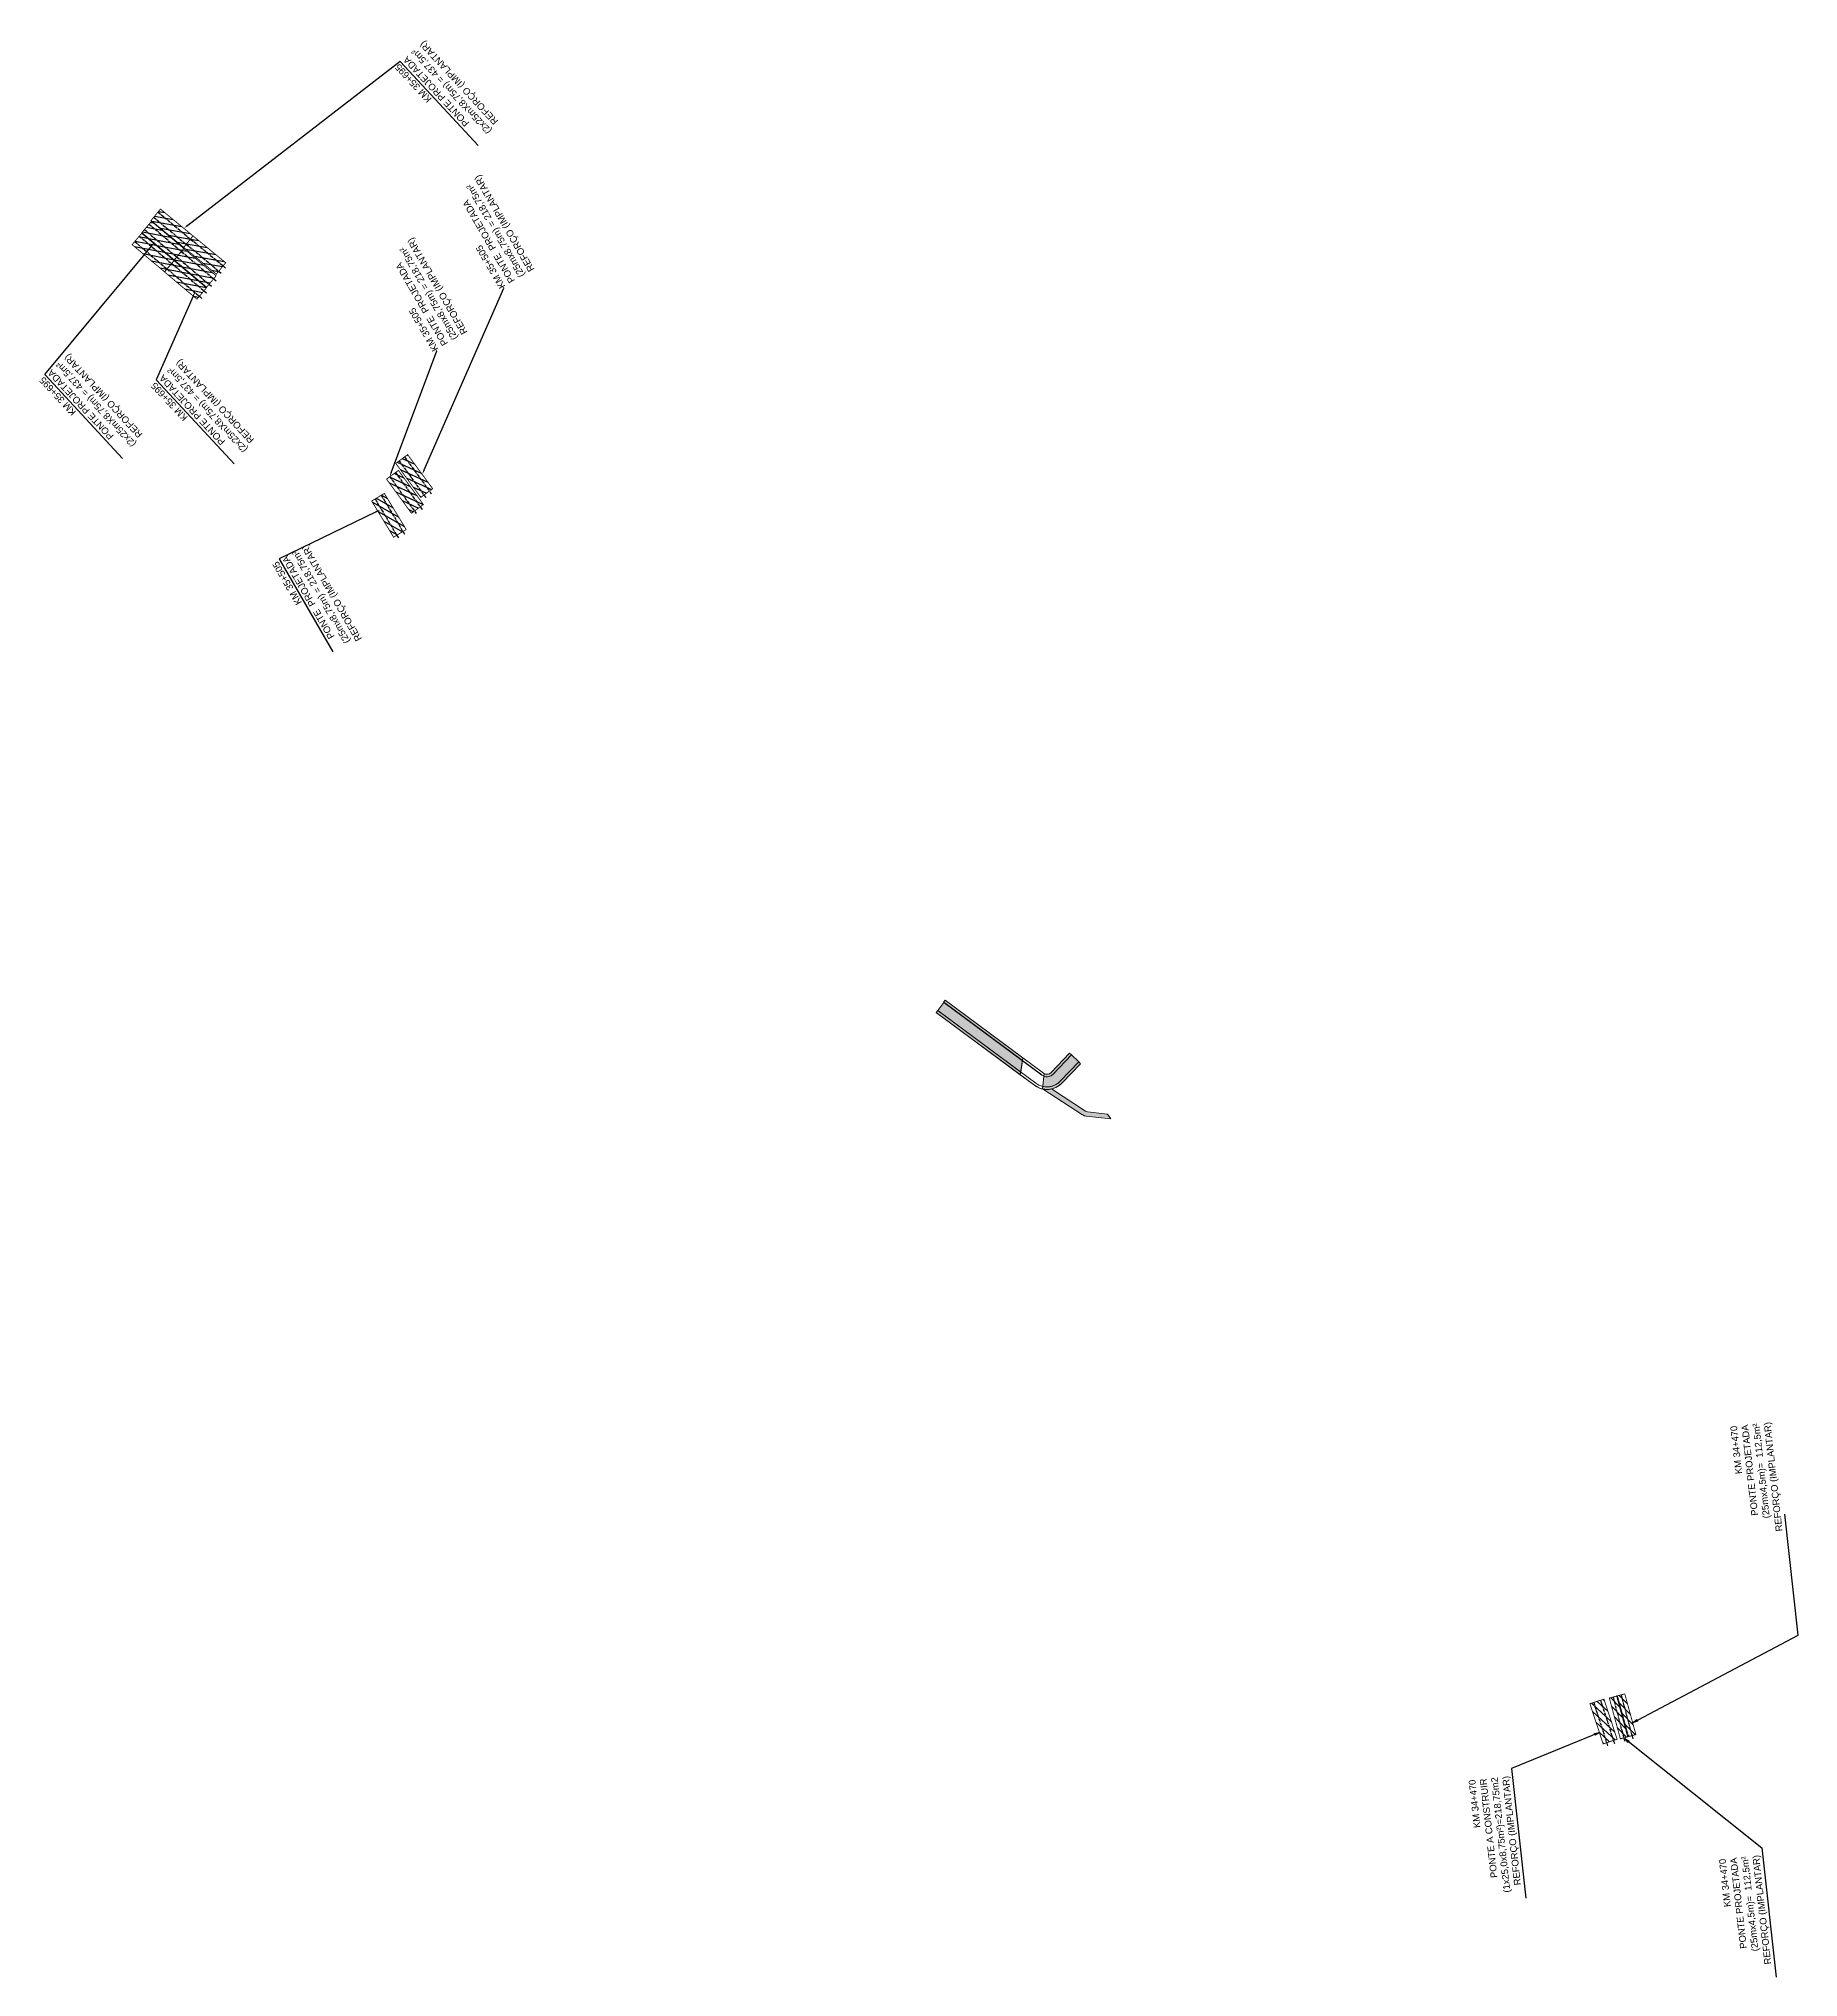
# Model space of a CAD drawing. Header units: metres. Extents: x 288915 to 323983, y 7382661 to 7464883.
# Drawn here: x 322939 to 323983, y 7420321 to 7421470 of the extents above; entities that cross this region are included whole.
import ezdxf
from ezdxf import colors
from ezdxf.entities.mleader import LeaderData, LeaderLine
from ezdxf.math import Vec2, Vec3

# ---------------------------------------------------------------- set-up
doc = ezdxf.new("R2010")
doc.units = ezdxf.units.M
doc.linetypes.add('CENTER', pattern=[50.800000000000004, 31.75, -6.35, 6.35, -6.35])
doc.layers.get('0').update_dxf_attribs({"color": 255})
for name, color, linetype in [('_DRENAGEM _TEXTOS_TIC', 2, 'Continuous'), ('_PASS. INFERIOR A CONSTRUIR', 10, 'Continuous'), ('A-IMAGENS', 255, 'Continuous'), ('U-HZ-TEXTO-OAE', 2, 'Continuous')]:
    doc.layers.add(name, color=color, linetype=linetype)
doc.layers.add('U-HZ-VIARIO_LOCAL', color=255, linetype='Continuous', lineweight=0)
doc.styles.add('ARIAL', font='arial.ttf')
doc.styles.add('DIM', font='arial.ttf', dxfattribs={"width": 0.8})
doc.styles.add('SIMPLEX', font='simplex.shx')
doc.dimstyles.new('U-1_2000', dxfattribs={"dimscale": 2, "dimtxt": 1.5, "dimasz": 0.75, "dimexe": 0.75, "dimexo": 0.75, "dimgap": 0.25, "dimtad": 1, "dimzin": 4, "dimtxsty": 'DIM', "dimblk": 'ARCHTICK', "dimcen": 0.7, "dimdle": 0.75, "dimclrd": 256, "dimclre": 256, "dimclrt": 256, "dimaunit": 1, "dimadec": 3, "dimazin": 2, "dimtfac": 1, "dimtofl": 0, "dimtmove": 0, "dimatfit": 3, "dimldrblk": 'CLOSEDBLANK', "dimfxl": 0, "dimtolj": 1, "dimtzin": 0, "dimlwd": -1, "dimlwe": -1, "dimarcsym": 0})

msp = doc.modelspace()

# ---------------------------------------------------------------- texts
at = {"layer": 'U-HZ-TEXTO-OAE', "color": 2, "linetype": 'Continuous', "lineweight": -3, "char_height": 3.999999999999997, "attachment_point": 9, "rotation": 96.34809494090393, "style": 'ARIAL'}
for s, insert, width in [('{\\C256;KM 34+470\\P}PONTE{\\C256; PROJETADA \\P}(25mx4,5m)=  112,5m²\\P{\\C256;REFORÇO (IMPLANTAR)}', (323967.4440844922, 7420650.199829804), 123.6490542667555), ('{\\C256;KM 34+470\\P}PONTE{\\C256; A CONSTRUIR \\P}(1x25,0x8,75m²)=218,75m2\\P{\\C256;REFORÇO (IMPLANTAR)}', (323812.2263000541, 7420440.350679999), 150.2515116109686), ('{\\C256;KM 34+470\\P}PONTE{\\C256; PROJETADA \\P}(25mx4,5m)=  112,5m²\\P{\\C256;REFORÇO (IMPLANTAR)}', (323960.7321259309, 7420393.456069529), 150.2515116109686)]:
    msp.add_mtext(s, dxfattribs=dict(at, insert=insert, width=width))

# ---------------------------------------------------------------- blocks, each defined once
blk = doc.blocks.new('_ArchTick')
at = {"color": 0, "linetype": 'ByBlock', "const_width": 0.15}
blk.add_lwpolyline([(-0.5, -0.5), (0.5, 0.5)], dxfattribs=at)
blk = doc.blocks.new('PONTE SIMPLES 25 - MRS')
at = {"layer": '_PASS. INFERIOR A CONSTRUIR', "lineweight": -3}
h = blk.add_hatch(dxfattribs=at)
h.set_pattern_fill('ANSI31', color=160, scale=0.9999999999999996, angle=-42.12060717935838)
h.set_pattern_definition([(120, (-55.238834165968, 149.8118160027079), (-2.749630657015591, -1.587499999999998), [])])
h.paths.add_polyline_path([(-63.86999645363539, 193.0474996999837), (-59.37153993919492, 193.1176133486442), (-59.75669636297971, 218.1496356213465), (-64.25516669172794, 218.0804196894169)])
at = {"layer": '_PASS. INFERIOR A CONSTRUIR', "color": 160, "lineweight": 30, "const_width": 0.4999999999999998, "flags": 128}
blk.add_lwpolyline([(-63.86999645363539, 193.0474996999837), (-59.37153993919492, 193.1176133486442), (-59.75669636297971, 218.1496356213465), (-64.25516669172794, 218.0804196894169)], close=True, dxfattribs=at)
at = {"layer": 'A-IMAGENS', "color": 160, "linetype": 'CENTER', "ltscale": 0.05}
blk.add_line((-61.62026274763048, 193.0821153377183), (-61.84460817277431, 220.2521256795153), dxfattribs=at)
blk = doc.blocks.new('PONTE SIMPLES 25')
at = {"layer": '_PASS. INFERIOR A CONSTRUIR', "lineweight": -3}
h = blk.add_hatch(dxfattribs=at)
h.set_pattern_fill('ANSI31', color=256, scale=0.9999999999999998, angle=-42.12060717935838)
h.set_pattern_definition([(120, (-9.313225746154785e-10, 150.4700311566703), (-2.749630657015592, -1.587499999999999), [])])
h.paths.add_polyline_path([(-8.631162289530039, 193.7057148544118), (-4.132705774158239, 193.7758285030723), (-4.517862197943032, 218.8078507753089), (-9.016332526691258, 218.7386348433793)])
at = {"layer": '_PASS. INFERIOR A CONSTRUIR', "lineweight": 30, "const_width": 0.4999999999999999, "flags": 128}
blk.add_lwpolyline([(-8.631162289530039, 193.7057148544118), (-4.132705774158239, 193.7758285030723), (-4.517862197943032, 218.8078507753089), (-9.016332526691258, 218.7386348433793)], close=True, dxfattribs=at)
at = {"layer": 'A-IMAGENS', "color": 20, "linetype": 'CENTER', "ltscale": 0.05}
blk.add_line((-6.381428582593799, 193.7403304916807), (-6.605774007737637, 220.9103408339433), dxfattribs=at)
blk = doc.blocks.new('PONTE DUPLA 25')
at = {"layer": '_PASS. INFERIOR A CONSTRUIR', "lineweight": -3}
h = blk.add_hatch(dxfattribs=at)
h.set_pattern_fill('ANSI31', color=256, scale=0.9999999999999998, angle=-42.12060717935838)
h.set_pattern_definition([(120, (42.94884956534952, 150.9912464409135), (-2.749630657015592, -1.587499999999999), [])])
h.paths.add_polyline_path([(34.31768727581948, 194.2269301391207), (43.06420028116554, 194.3632299024612), (42.67904385738075, 219.3952521751635), (33.93251703865826, 219.2598501280881)])
at = {"layer": '_PASS. INFERIOR A CONSTRUIR', "lineweight": 30, "const_width": 0.4999999999999999, "flags": 128}
blk.add_lwpolyline([(34.31768727581948, 194.2269301391207), (43.06420028116554, 194.3632299024612), (42.67904385738075, 219.3952521751635), (33.93251703865826, 219.2598501280881)], close=True, dxfattribs=at)
at = {"layer": 'A-IMAGENS', "color": 20, "linetype": 'CENTER', "ltscale": 0.05}
for p, q in [((36.44729412576974, 194.2165248588728), (36.22294869969458, 221.3865352011355)), ((40.69714925140011, 194.2516163272567), (40.47280382532495, 221.4216266695194))]:
    blk.add_line(p, q, dxfattribs=at)
blk = doc.blocks.new('PONTE DUPLA 25m MRS')
at = {"layer": '_PASS. INFERIOR A CONSTRUIR', "lineweight": -3}
h = blk.add_hatch(dxfattribs=at)
h.set_pattern_fill('ANSI31', color=160, scale=0.9999999999999996, angle=-42.12060717935838)
h.set_pattern_definition([(120, (-117.868109529838, 150.9912464404479), (-2.749630657015591, -1.587499999999998), [])])
h.paths.add_polyline_path([(-126.499271819368, 194.226930138655), (-117.7527588140219, 194.3632299019955), (-118.1379152378067, 219.3952521746978), (-126.8844420565292, 219.2598501276225)])
at = {"layer": '_PASS. INFERIOR A CONSTRUIR', "color": 160, "lineweight": 30, "const_width": 0.4999999999999998, "flags": 128}
blk.add_lwpolyline([(-126.499271819368, 194.226930138655), (-117.7527588140219, 194.3632299019955), (-118.1379152378067, 219.3952521746978), (-126.8844420565292, 219.2598501276225)], close=True, dxfattribs=at)
at = {"layer": 'A-IMAGENS', "color": 160, "linetype": 'CENTER', "ltscale": 0.05}
for p, q in [((-124.2495381105691, 194.2615457759239), (-124.4738835366443, 221.4315561181866)), ((-120.2403002306819, 194.2506214259192), (-120.4646456558257, 221.4206317681819))]:
    blk.add_line(p, q, dxfattribs=at)

# ---------------------------------------------------------------- hatches: boundary and pattern name
at = {"layer": 'U-HZ-VIARIO_LOCAL', "transparency": 33554534}
for points in [[(323521.5112102734, 7420857.410083209), (323472.2257090564, 7420893.917852107), (323471.3322526994, 7420892.712971896), (323521.2417573063, 7420855.742978076)], [(323522.811080417, 7420865.752949681), (323476.6498557704, 7420899.97422977), (323475.756398991, 7420898.769349872), (323522.5416274499, 7420864.085844547)]]:
    msp.add_hatch(color=35, dxfattribs=at).paths.add_polyline_path(points)
at = {"layer": 'U-HZ-VIARIO_LOCAL'}
h = msp.add_hatch(color=253, dxfattribs=at)
h.dxf.hatch_style = 1
h.paths.add_polyline_path([(323522.5890221418, 7420864.078503743), (323475.8026123936, 7420898.735090282), (323472.2257090564, 7420893.917852107), (323521.5112102734, 7420857.410083209)])
at = {"layer": 'U-HZ-VIARIO_LOCAL', "transparency": 33554534}
h = msp.add_hatch(color=35, dxfattribs=at)
edge = h.paths.add_edge_path()
edge.add_line((323551.5676796862, 7420867.560724304), (323550.4845371082, 7420868.598415084))
edge.add_line((323550.4845371082, 7420868.598415084), (323539.551697853, 7420857.186707551))
edge.add_arc((323537.024365171, 7420859.607986039), 3.500000000195383, 250.4267532609515, 316.22772379549156, ccw=False)
edge.add_line((323535.851824375, 7420856.310237097), (323535.4726377879, 7420856.470767186))
edge.add_line((323535.4726377879, 7420856.470767186), (323535.2533499478, 7420854.932143325))
edge.add_arc((323537.0243651708, 7420859.607986038), 4.999999999338119, 249.2553912607789, 316.2277238080826)
edge.add_line((323540.634840431, 7420856.149016771), (323551.5676796862, 7420867.560724304))
h = msp.add_hatch(color=35, dxfattribs=at)
edge = h.paths.add_edge_path()
edge.add_line((323556.9833925765, 7420862.372270402), (323555.9002499984, 7420863.409961183))
edge.add_line((323555.9002499984, 7420863.409961183), (323544.9674107431, 7420851.998253649))
edge.add_arc((323536.9254788584, 7420859.794816904), 11.20085117401423, 257.487083298945, 315.8875503815375, ccw=False)
edge.add_line((323534.498705763, 7420848.860017437), (323534.3178163975, 7420847.404519575))
edge.add_arc((323536.9897585438, 7420859.72216644), 12.60411437266581, 257.7610220104654, 315.9617551476235)
edge.add_line((323546.0505533211, 7420850.960562869), (323556.9833925765, 7420862.372270402))
at = {"layer": 'U-HZ-VIARIO_LOCAL'}
h = msp.add_hatch(color=253, dxfattribs=at)
h.dxf.hatch_style = 1
edge = h.paths.add_edge_path()
edge.add_line((323555.9002499994, 7420863.409961184), (323551.5676796871, 7420867.560724304))
edge.add_line((323551.5676796871, 7420867.560724304), (323540.634840431, 7420856.149016771))
edge.add_arc((323537.0774881243, 7420859.373055553), 4.800956311510084, 247.6692231405387, 317.81389192641495, ccw=False)
edge.add_line((323535.2533499478, 7420854.932143325), (323534.5053561623, 7420848.872220244))
edge.add_line((323534.5053561623, 7420848.872220244), (323534.6784121853, 7420848.861056031))
edge.add_arc((323537.0354433109, 7420859.571653305), 10.96688149340864, 257.5890111820149, 316.3247515557637)
edge.add_line((323544.9674107431, 7420851.998253649), (323555.9002499994, 7420863.409961184))
at = {"layer": 'U-HZ-VIARIO_LOCAL', "transparency": 33554534}
h = msp.add_hatch(color=35, dxfattribs=at)
edge = h.paths.add_edge_path()
edge.add_line((323560.2984995504, 7420831.288820414), (323574.9559033397, 7420829.666074682))
edge.add_line((323574.9559033397, 7420829.666074682), (323573.0561707589, 7420832.522976143))
edge.add_line((323573.0561707589, 7420832.522976143), (323561.1631227611, 7420833.839675413))
edge.add_arc((323561.4932408088, 7420836.821457108), 3.000000000381753, 236.8518456178329, 263.6824161161766, ccw=False)
edge.add_line((323559.8528233161, 7420834.309678764), (323539.7840152738, 7420847.416417997))
edge.add_arc((323536.9681028498, 7420860.566425571), 13.44812484969439, 264.63239442748505, 282.08664875248144, ccw=False)
edge.add_arc((323537.0243651764, 7420859.607986039), 12.50000000105754, 257.4950533313541, 263.964662347672, ccw=False)
edge.add_line((323534.3178163976, 7420847.404519575), (323558.114667142, 7420832.072159331))
edge.add_arc((323560.8486962961, 7420836.258456572), 5.000000000246879, 236.8518456232313, 263.6824161210889)

# ---------------------------------------------------------------- linework, layer by layer
at = {"layer": 'A-IMAGENS'}
msp.add_lwpolyline([(323534.0482266331, 7420855.590200653), (323475.8026248412, 7420898.735108487)], dxfattribs=at)
at = {"layer": 'U-HZ-VIARIO_LOCAL'}
for p, q in [((323534.0482266331, 7420855.590200653), (323475.8026248412, 7420898.735108487)), ((323551.5676796861, 7420867.560724304), (323540.634840431, 7420856.149016771)), ((323551.5676796865, 7420867.560724304), (323555.9002499975, 7420863.409961184))]:
    msp.add_line(p, q, dxfattribs=at)
at = {"layer": 'U-HZ-VIARIO_LOCAL', "color": 35, "transparency": 33554534}
for points in [[(323521.5112102734, 7420857.410083209), (323472.2257090564, 7420893.917852107), (323471.3322526994, 7420892.712971896), (323521.2417573063, 7420855.742978076)], [(323522.811080417, 7420865.752949681), (323476.6498557704, 7420899.97422977), (323475.756398991, 7420898.769349872), (323522.5416274499, 7420864.085844547)]]:
    msp.add_lwpolyline(points, close=True, dxfattribs=at)
at = {"layer": 'U-HZ-VIARIO_LOCAL'}
for points in [[(323556.9833925765, 7420862.372270402), (323546.0505533211, 7420850.960562869, -0.3776520720927176), (323529.5840188264, 7420849.563522574), (323471.5208595632, 7420892.57328774)], [(323555.9002499985, 7420863.409961183), (323544.9674107431, 7420851.998253649, -0.3776520720927179), (323530.4768603877, 7420850.768858191), (323472.4137011245, 7420893.778623356)]]:
    msp.add_lwpolyline(points, format="xyb", dxfattribs=at)
for points in [[(323518.5807236794, 7420857.714114901), (323471.5664701954, 7420892.539502073)], [(323534.9410681945, 7420856.795536269), (323476.6498557704, 7420899.97422977)], [(323550.4845371081, 7420868.598415084), (323539.551697853, 7420857.186707551)]]:
    msp.add_lwpolyline(points, dxfattribs=at)
at = {"layer": 'U-HZ-VIARIO_LOCAL', "color": 254}
msp.add_lwpolyline([(323522.5890221418, 7420864.078503743), (323475.8026123936, 7420898.735090282), (323472.2257090564, 7420893.917852107), (323521.5112102734, 7420857.410083209), (323522.5890221418, 7420864.078503743)], close=True, dxfattribs=at)
at = {"layer": 'U-HZ-VIARIO_LOCAL', "color": 35, "transparency": 33554534}
for points in [[(323551.5676796862, 7420867.560724304), (323550.4845371082, 7420868.598415084), (323539.551697853, 7420857.186707551, -0.2952691096376847), (323535.851824375, 7420856.310237097), (323535.4726377879, 7420856.470767186), (323535.2533499478, 7420854.932143325, 0.30083418682442), (323540.634840431, 7420856.149016771)], [(323556.9833925765, 7420862.372270402), (323555.9002499984, 7420863.409961183), (323544.9674107431, 7420851.998253649, -0.2604826656387466), (323534.498705763, 7420848.860017437), (323534.3178163975, 7420847.404519575, 0.2595522402640622), (323546.0505533211, 7420850.960562869)]]:
    msp.add_lwpolyline(points, format="xyb", close=True, dxfattribs=at)
at = {"layer": 'U-HZ-VIARIO_LOCAL', "color": 253, "flags": 128}
msp.add_lwpolyline([(323535.4726377879, 7420856.470767186), (323534.3178163976, 7420847.404519575, -0.1052097596025053), (323529.5840188264, 7420849.563522574), (323521.2417573063, 7420855.742978076), (323522.811080417, 7420865.752949681), (323534.9410681949, 7420856.795536269, 0.04384212116806838), (323535.4726377879, 7420856.470767186)], format="xyb", close=True, dxfattribs=at)
at = {"layer": 'U-HZ-VIARIO_LOCAL', "color": 253}
msp.add_lwpolyline([(323555.9002499994, 7420863.409961184), (323551.5676796871, 7420867.560724304), (323540.634840431, 7420856.149016771, -0.3159929171105601), (323535.2533499478, 7420854.932143325), (323534.5053561623, 7420848.872220244), (323534.6784121853, 7420848.861056031, 0.2620454279050401), (323544.9674107431, 7420851.998253649), (323555.9002499994, 7420863.409961184)], format="xyb", close=True, dxfattribs=at)
at = {"layer": 'U-HZ-VIARIO_LOCAL'}
msp.add_lwpolyline([(323560.2984995504, 7420831.288820414), (323574.9559033397, 7420829.666074682), (323573.0561707589, 7420832.522976143), (323561.1631227611, 7420833.839675413, -0.1176082332425783), (323559.8528233161, 7420834.309678764), (323539.7840152738, 7420847.416417997, -0.07630613706666442), (323535.710092388, 7420847.17727057, -0.0282364953926696), (323534.3178163976, 7420847.404519575), (323558.114667142, 7420832.072159331, 0.1176082332364248)], format="xyb", close=True, dxfattribs=at)
for radius in [3.5, 5]:
    msp.add_arc((323537.0243651709, 7420859.607986039), radius, 233.4711334531415, 316.2277238071597, dxfattribs=at)

# ---------------------------------------------------------------- block references
at = {"layer": 'A-IMAGENS'}
for name, p, rotation in [('PONTE DUPLA 25m MRS', (322781.1536135733, 7421398.248286013), 229.7030557799172), ('PONTE DUPLA 25', (322875.5159969483, 7421507.73682739), 229.1411073541369), ('PONTE DUPLA 25', (322881.2841595187, 7421514.880088378), 229.1411073541369), ('PONTE DUPLA 25m MRS', (322800.5449611361, 7421382.319889011), 229.7030557799172), ('PONTE DUPLA 25', (322900.5343319061, 7421498.654104182), 229.1411073541369), ('PONTE DUPLA 25', (322894.7661693356, 7421491.510843194), 229.1411073541369), ('PONTE DUPLA 25', (323068.1534438711, 7421392.543722502), 215.2751007445655), ('PONTE DUPLA 25m MRS', (322942.0885331645, 7421308.415234348), 215.4411146503911), ('PONTE DUPLA 25', (323075.3359438223, 7421385.450894695), 210.3701614593257), ('PONTE DUPLA 25', (323842.3622290655, 7420681.216437704), 197.3329108863319), ('PONTE SIMPLES 25', (323818.9785043029, 7420673.032751656), 194.2468886058487), ('PONTE SIMPLES 25 - MRS', (323769.9638058925, 7420659.814834137), 194.3959156489813)]:
    msp.add_blockref(name, p, dxfattribs=dict(at, rotation=rotation))

msp.set_redraw_order([(e.dxf.handle, doc.entitydb.next_handle()) for e in msp.query("TEXT MTEXT ATTDEF DIMENSION ARC_DIMENSION")])  # texts and dimensions are drawn at this point

# ---------------------------------------------------------------- leaders
at = {"layer": '_DRENAGEM _TEXTOS_TIC', "color": 2, "linetype": 'Continuous', "lineweight": -3}
ml = msp.add_multileader_mtext('Standard', dxfattribs=at)
ml.set_content('{\\fArial|b0|i0|c0|p34;\\C256;KM 35+695\\PPONTE PROJETADA\\P(2x25mX8,75m) = 437,5m² \\P\\pxt19;REFORÇO (IMPLANTAR)}', color=2, style='SIMPLEX')
ml.set_leader_properties(color=256)
ml.build(insert=Vec2(0, 0))
ml.multileader.update_dxf_attribs({"text_right_attachment_type": 6, "dogleg_length": 0.36, "arrow_head_size": 3})
ctx = ml.context
ctx.base_point, ctx.arrow_head_size, ctx.landing_gap_size, ctx.plane_origin, ctx.plane_x_axis, ctx.plane_y_axis = Vec3(323196.8141182231, 7421406.064991963), 3, 0.09, Vec3(323377.80646246, 7421466.939395156), Vec3(-0.6799243555405603, 0.7332822585762959), Vec3(-0.7332822585762959, -0.6799243555405603)
ctx.right_attachment, ctx.text_align_type = 6, 2
notes = []
notes.append((ctx, [(1, (1, 1, 0), (323153.3416745024, 7421456.755287111), (0.6799243555405602, -0.733282258576296), 0.3600000000000004, [(0, [(323024.9917753, 7421357.700006232)], 0, [])])]))
ctx.mtext.insert, ctx.mtext.text_direction, ctx.mtext.rotation, ctx.mtext.width, ctx.mtext.defined_height, ctx.mtext.alignment, ctx.mtext.flow_direction = Vec3(323149.852179495, 7421452.906029051), Vec3(-0.6799243555405603, 0.7332822585762959), 2.318455797800143, 111.7767228919464, 31.93177934623516, 3, 5
ml = msp.add_multileader_mtext('Standard', dxfattribs=at)
ml.set_content('{\\fArial|b0|i0|c0|p34;\\C256;KM 35+505\\PPONTE  PROJETADA \\P(25mx8,75m) = 218,75m²\\P\\pxt16;REFORÇO (IMPLANTAR)}', color=2, style='SIMPLEX')
ml.set_leader_properties(color=256)
ml.build(insert=Vec2(0, 0))
ml.multileader.update_dxf_attribs({"text_right_attachment_type": 6, "dogleg_length": 0.36, "arrow_head_size": 3})
ctx = ml.context
ctx.base_point, ctx.arrow_head_size, ctx.landing_gap_size, ctx.plane_origin, ctx.plane_x_axis, ctx.plane_y_axis = Vec3(323214.6480472756, 7421322.601808015), 3, 0.09, Vec3(323503.268653756, 7421315.574939278), Vec3(-0.5012588601033005, 0.865297379614627), Vec3(-0.865297379614627, -0.5012588601033005)
ctx.right_attachment = 6
notes.append((ctx, [(0, (1, 1, 0), (323214.8285004652, 7421322.290300959), (-0.5012588601033006, 0.8652973796146272), 0.36, [(0, [(323166.4173557486, 7421211.772881493)], 0, [])])]))
ctx.mtext.insert, ctx.mtext.text_direction, ctx.mtext.rotation, ctx.mtext.width, ctx.mtext.defined_height, ctx.mtext.flow_direction = Vec3(323212.3635490817, 7421321.382429585), Vec3(-0.5012588601033005, 0.865297379614627), 2.095849319819921, 111.7767228919464, 31.93177934623516, 5
ml = msp.add_multileader_mtext('Standard', dxfattribs=at)
ml.set_content('{\\fArial|b0|i0|c0|p34;\\C256;KM 35+505\\PPONTE  PROJETADA \\P(25mx8,75m) = 218,75m²\\P\\pxt16;REFORÇO (IMPLANTAR)}', color=2, style='SIMPLEX')
ml.set_leader_properties(color=256)
ml.build(insert=Vec2(0, 0))
ml.multileader.update_dxf_attribs({"text_right_attachment_type": 6, "dogleg_length": 0.36, "arrow_head_size": 3})
ctx = ml.context
ctx.base_point, ctx.arrow_head_size, ctx.landing_gap_size, ctx.plane_origin, ctx.plane_x_axis, ctx.plane_y_axis = Vec3(323174.9352586767, 7421285.383253263), 3, 0.09, Vec3(323438.9478923823, 7421336.970420402), Vec3(-0.5012588601033005, 0.865297379614627), Vec3(-0.865297379614627, -0.5012588601033005)
ctx.right_attachment = 6
notes.append((ctx, [(0, (1, 1, 0), (323175.1157118664, 7421285.071746207), (-0.5012588601033006, 0.8652973796146272), 0.36, [(0, [(323147.1096250538, 7421210.456189002)], 0, [])])]))
ctx.mtext.insert, ctx.mtext.text_direction, ctx.mtext.rotation, ctx.mtext.width, ctx.mtext.defined_height, ctx.mtext.flow_direction = Vec3(323172.6507604828, 7421284.163874833), Vec3(-0.5012588601033005, 0.865297379614627), 2.095849319819921, 111.7767228919464, 31.93177934623516, 5
ml = msp.add_multileader_mtext('Standard', dxfattribs=at)
ml.set_content('{\\fArial|b0|i0|c0|p34;\\C256;KM 35+695\\PPONTE PROJETADA\\P(2x25mX8,75m) = 437,5m² \\P\\pxt19;REFORÇO (IMPLANTAR)}', color=2, style='SIMPLEX')
ml.set_leader_properties(color=256)
ml.build(insert=Vec2(0, 0))
ml.multileader.update_dxf_attribs({"text_right_attachment_type": 6, "dogleg_length": 0.36, "arrow_head_size": 3})
ctx = ml.context
ctx.base_point, ctx.arrow_head_size, ctx.landing_gap_size, ctx.plane_origin, ctx.plane_x_axis, ctx.plane_y_axis = Vec3(322985.8894040393, 7421220.437485002), 3, 0.09, Vec3(323212.9314947636, 7421313.089110833), Vec3(-0.6799243555405603, 0.7332822585762959), Vec3(-0.7332822585762959, -0.6799243555405603)
ctx.right_attachment, ctx.text_align_type = 6, 2
notes.append((ctx, [(1, (1, 1, 0), (322942.4169603186, 7421271.12778015), (0.6799243555405602, -0.733282258576296), 0.3600000000000004, [(0, [(323007.7224389169, 7421349.638696192)], 0, [])])]))
ctx.mtext.insert, ctx.mtext.text_direction, ctx.mtext.rotation, ctx.mtext.width, ctx.mtext.defined_height, ctx.mtext.alignment, ctx.mtext.flow_direction = Vec3(322938.9274653113, 7421267.27852209), Vec3(-0.6799243555405603, 0.7332822585762959), 2.318455797800143, 111.7767228919464, 31.93177934623516, 3, 5
ml = msp.add_multileader_mtext('Standard', dxfattribs=at)
ml.set_content('{\\fArial|b0|i0|c0|p34;\\C256;KM 35+695\\PPONTE PROJETADA\\P(2x25mX8,75m) = 437,5m² \\P\\pxt19;REFORÇO (IMPLANTAR)}', color=2, style='SIMPLEX')
ml.set_leader_properties(color=256)
ml.build(insert=Vec2(0, 0))
ml.multileader.update_dxf_attribs({"text_right_attachment_type": 6, "dogleg_length": 0.36, "arrow_head_size": 3})
ctx = ml.context
ctx.base_point, ctx.arrow_head_size, ctx.landing_gap_size, ctx.plane_origin, ctx.plane_x_axis, ctx.plane_y_axis = Vec3(323052.070086034, 7421217.205790251), 3, 0.09, Vec3(323279.1121767582, 7421309.857416081), Vec3(-0.6799243555405603, 0.7332822585762959), Vec3(-0.7332822585762959, -0.6799243555405603)
ctx.right_attachment, ctx.text_align_type = 6, 2
notes.append((ctx, [(1, (1, 1, 0), (323008.5976423132, 7421267.896085398), (0.6799243555405602, -0.733282258576296), 0.3600000000000004, [(0, [(323031.6737483265, 7421320.141121121)], 0, [])])]))
ctx.mtext.insert, ctx.mtext.text_direction, ctx.mtext.rotation, ctx.mtext.width, ctx.mtext.defined_height, ctx.mtext.alignment, ctx.mtext.flow_direction = Vec3(323005.1081473059, 7421264.046827339), Vec3(-0.6799243555405603, 0.7332822585762959), 2.318455797800143, 111.7767228919464, 31.93177934623516, 3, 5
ml = msp.add_multileader_mtext('Standard', dxfattribs=at)
ml.set_content('{\\fArial|b0|i0|c0|p34;\\C256;KM 35+505\\PPONTE  PROJETADA \\P(25mx8,75m) = 218,75m²\\P\\pxt16;REFORÇO (IMPLANTAR)}', color=2, style='SIMPLEX')
ml.set_leader_properties(color=256)
ml.build(insert=Vec2(0, 0))
ml.multileader.update_dxf_attribs({"text_right_attachment_type": 6, "dogleg_length": 0.36, "arrow_head_size": 3})
ctx = ml.context
ctx.base_point, ctx.arrow_head_size, ctx.landing_gap_size, ctx.plane_origin, ctx.plane_x_axis, ctx.plane_y_axis = Vec3(323111.9460989363, 7421104.038869971), 3, 0.09, Vec3(323382.7972136416, 7421142.311986201), Vec3(-0.5012588601033005, 0.865297379614627), Vec3(-0.865297379614627, -0.5012588601033005)
ctx.right_attachment, ctx.text_align_type = 6, 2
notes.append((ctx, [(1, (1, 1, 0), (323081.5565956685, 7421161.661695994), (0.5012588601033003, -0.865297379614627), 0.3600000000000004, [(0, [(323141.7184116891, 7421190.919405969)], 0, [])])]))
ctx.mtext.insert, ctx.mtext.text_direction, ctx.mtext.rotation, ctx.mtext.width, ctx.mtext.defined_height, ctx.mtext.alignment, ctx.mtext.flow_direction = Vec3(323077.3033923626, 7421158.677801785), Vec3(-0.5012588601033005, 0.865297379614627), 2.095849319819921, 111.7767228919464, 31.93177934623516, 3, 5
at = {"layer": 'U-HZ-TEXTO-OAE', "color": 2, "linetype": 'Continuous', "lineweight": -3}
for points in [[(323884.4940235352, 7420471.610978327), (323982.7409353619, 7420523.466163371), (323974.7939517132, 7420595.187556926)], [(323864.7687046357, 7420465.801614499), (323812.5813589804, 7420444.384217189), (323821.0905407786, 7420367.588994805)], [(323879.8507716266, 7420462.204724553), (323961.0871848573, 7420397.489606719), (323969.5963666554, 7420320.694384335)]]:
    msp.add_leader(points, dimstyle='U-1_2000', override={"dimscale": 1, "dimasz": 3}, dxfattribs=at)
for ctx, leaders in notes:
    for number, flags, end, landing, length, lines in leaders:
        leader = LeaderData()
        leader.index, (leader.has_last_leader_line, leader.has_dogleg_vector, leader.attachment_direction) = number, flags
        leader.last_leader_point, leader.dogleg_vector, leader.dogleg_length = Vec3(end), Vec3(landing), length
        for number, points, colour, breaks in lines:
            line = LeaderLine()
            line.index, line.vertices, line.color, line.breaks = number, Vec3.list(points), colors.encode_raw_color(colour), breaks
            leader.lines.append(line)
        ctx.leaders.append(leader)

doc.saveas('drawing.dxf')
